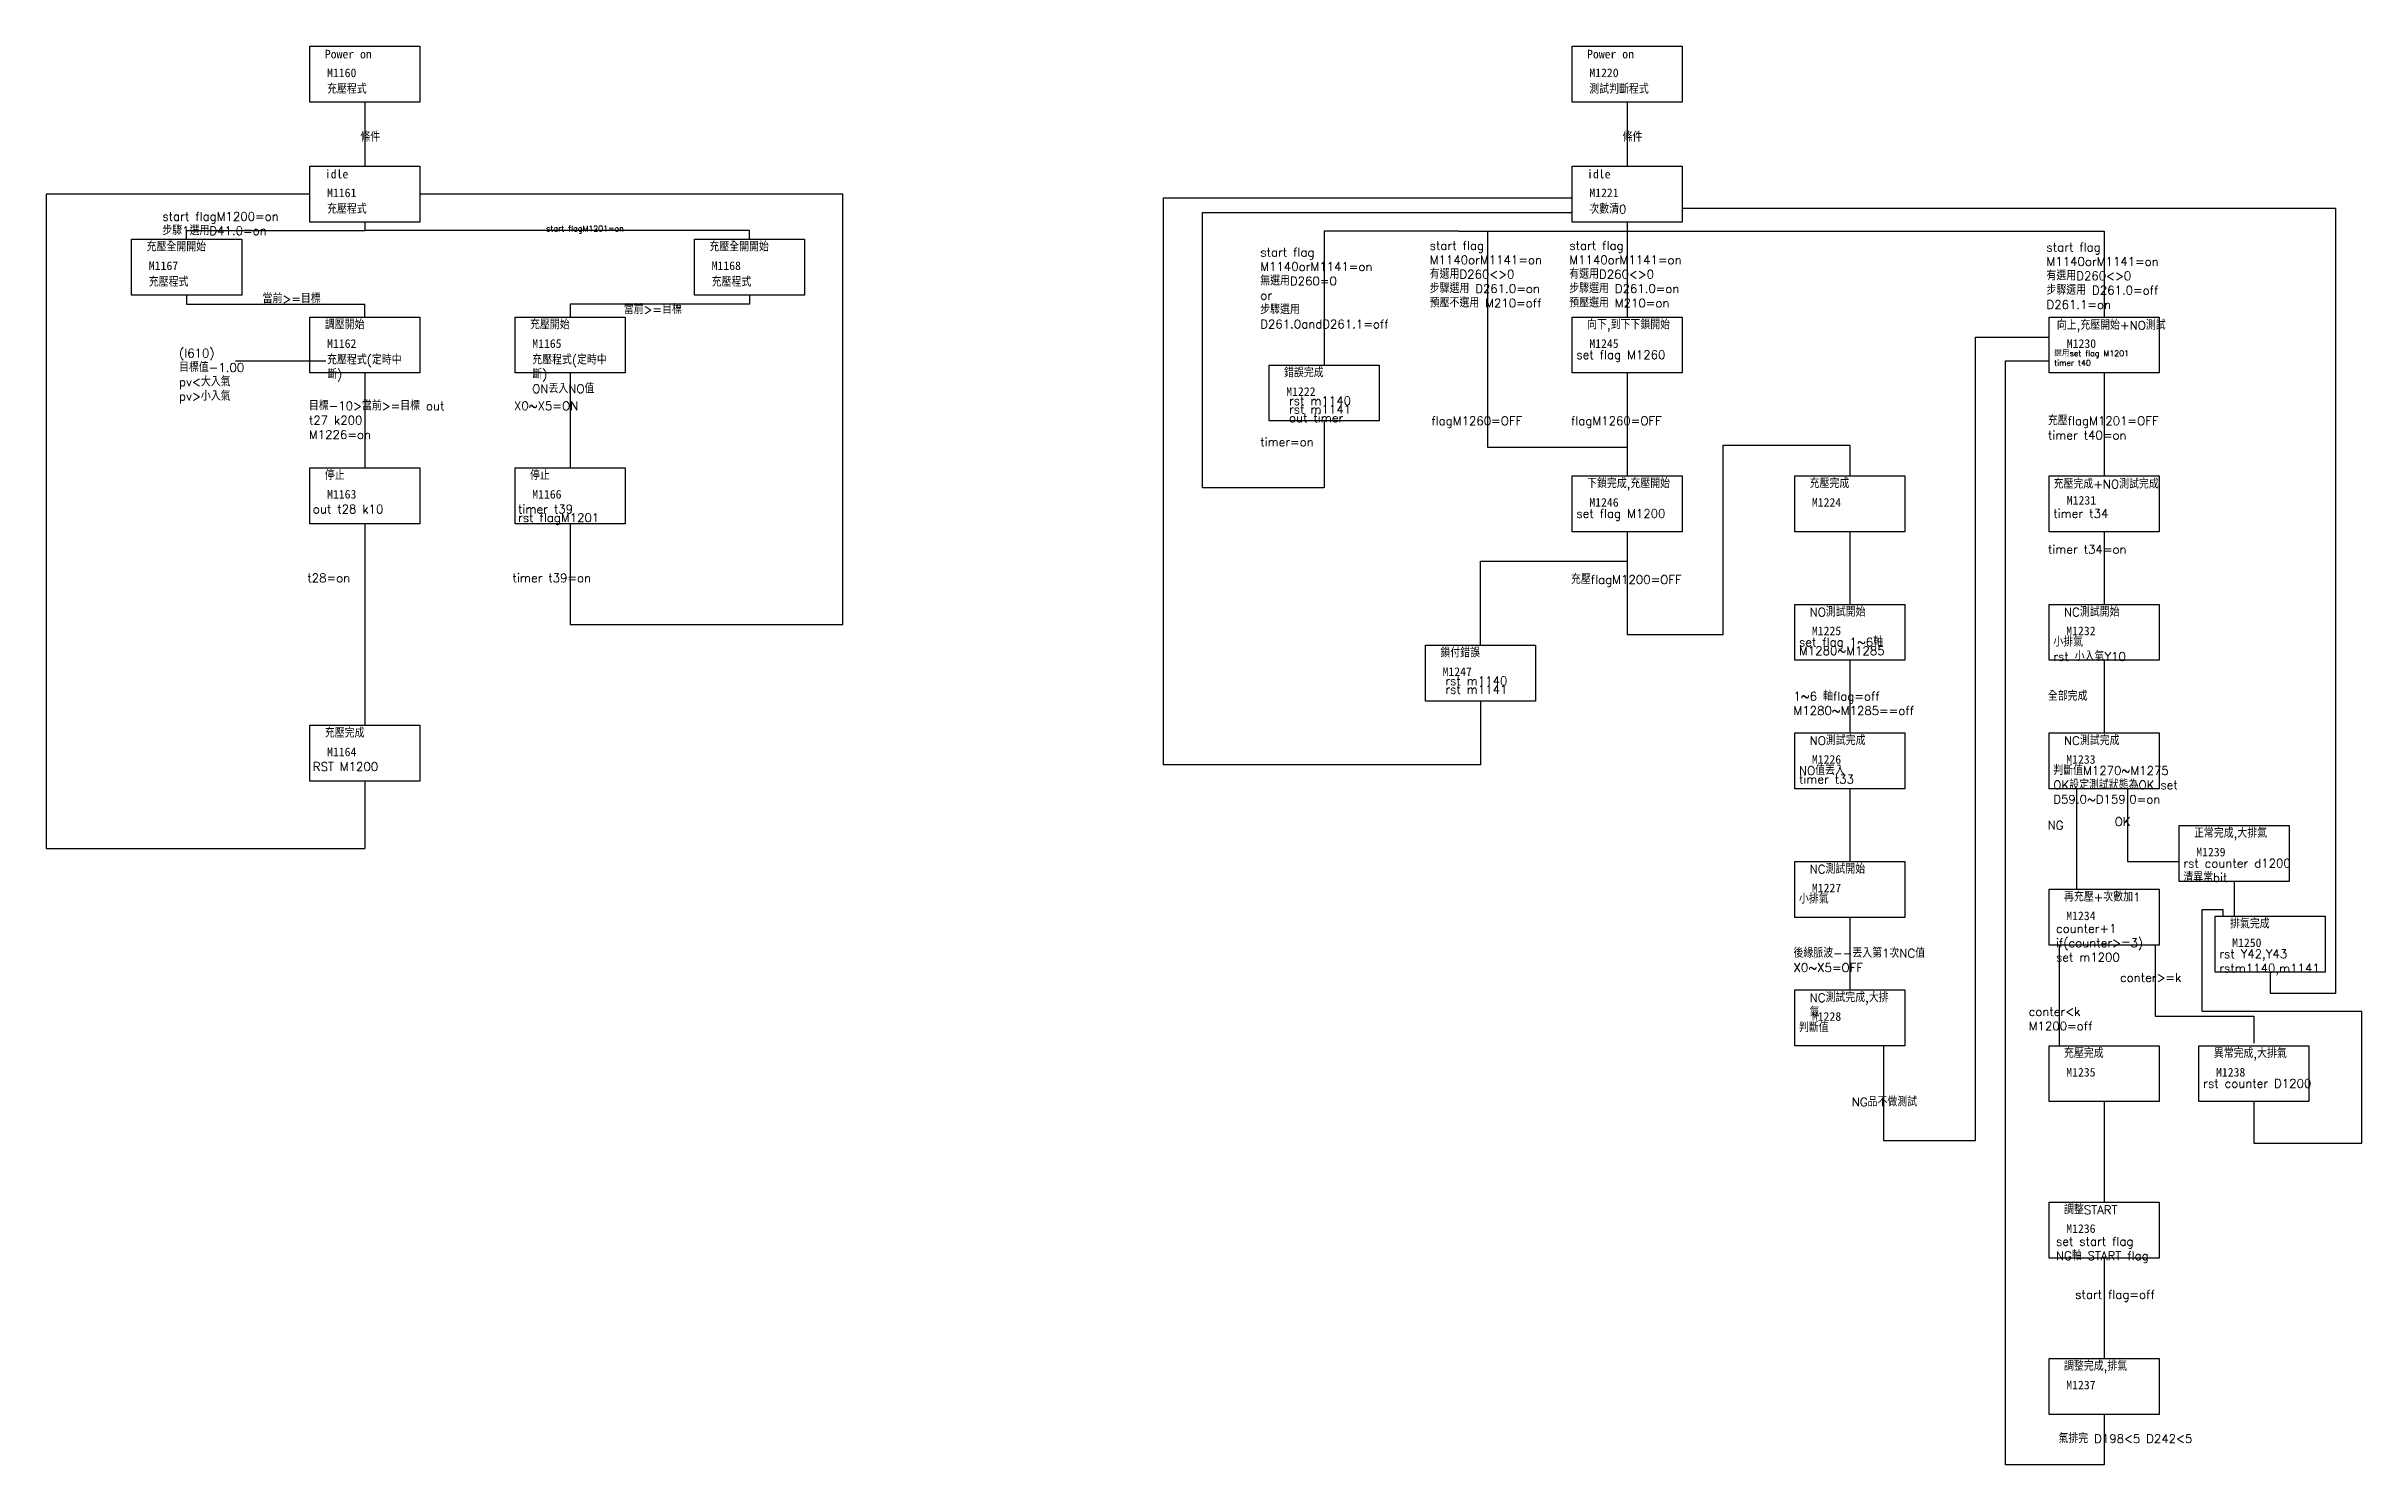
# Model space of a CAD drawing. Extents: x -377 to 167, y -328 to 190.
# Drawn here: x -377.2 to 25.9, y -57 to 189.9 of the extents above; entities that cross this region are included whole.
import ezdxf

# ---------------------------------------------------------------- set-up
doc = ezdxf.new("R2010")
doc.units = 0
doc.layers.add('標尺寸層', color=3, linetype='CONTINUOUS')

msp = doc.modelspace()

# ---------------------------------------------------------------- texts
at = {"layer": '標尺寸層', "color": 7, "char_height": 1.5, "attachment_point": 1}
for s, insert, width in [('Power on', (-328.69, 189.27), 14.2593), ('Power on', (-108.96, 189.27), 14.2593), ('idle', (-328.69, 168.38), 14.2593), ('idle', (-108.96, 168.38), 14.2593), ('{\\Fromanc,chineset|c136;充壓全開開始}', (-359.72, 155.69), 14.2593), ('{\\Fromanc,chineset|c136;充壓全開開始}', (-261.74, 155.69), 14.2593), ('{\\Fromanc,chineset|c136;調壓開始}', (-328.69, 142.14), 14.2593), ('{\\Fromanc,chineset|c136;充壓開始}', (-292.97, 142.14), 14.2593), ('{\\Fromanc,chineset|c136;向下,到下下鎖開始}', (-108.96, 142.14), 14.2593), ('{\\Fromanc,chineset|c136;向上,充壓開始+NO測試}', (-27.19, 142.05), 22.7773), ('{\\Fromanc,chineset|c136;錯誤完成}', (-161.72, 133.78), 14.2593), ('{\\Fromanc,chineset|c136;停止}', (-328.69, 115.9), 14.2593), ('{\\Fromanc,chineset|c136;停止}', (-292.97, 115.9), 14.2593), ('{\\Fromanc,chineset|c136;下鎖完成,充壓開始}', (-108.96, 114.49), 14.2593), ('{\\Fromanc,chineset|c136;充壓完成}', (-70.22, 114.49), 14.2593), ('{\\Fromanc,chineset|c136;充壓完成+NO測試完成}', (-27.75, 114.4), 21.1033), ('{\\Fromanc,chineset|c136;NO測試開始}', (-70.22, 92.12), 14.2593), ('{\\Fromanc,chineset|c136;NC測試開始}', (-25.94, 92.12), 14.2593), ('{\\Fromanc,chineset|c136;鎖付錯誤}', (-134.5, 85.02), 14.2593), ('{\\Fromanc,chineset|c136;充壓完成}', (-328.69, 71.06), 14.2593), ('{\\Fromanc,chineset|c136;NC測試完成}', (-25.94, 69.75), 14.2593), ('{\\Fromanc,chineset|c136;正常完成,大排氣}', (-3.31, 53.62), 14.2593), ('{\\Fromanc,chineset|c136;NC測試開始}', (-70.22, 47.37), 14.2593), ('{\\Fromanc,chineset|c136;再充壓+次數加1}', (-25.94, 42.52), 14.2593), ('{\\Fromanc,chineset|c136;排氣完成}', (2.96, 37.84), 14.2593), ('{\\Fromanc,chineset|c136;NC測試完成,大排氣}', (-70.22, 25), 14.2593), ('{\\Fromanc,chineset|c136;充壓完成}', (-25.94, 15.29), 14.2593), ('{\\Fromanc,chineset|c136;異常完成,大排氣}', (0.14, 15.29), 14.2593), ('{\\Fromanc,chineset|c136;調整START}', (-25.94, -11.93), 14.2593), ('{\\Fromanc,chineset|c136;調整完成,排氣}', (-25.94, -39.16), 14.2593)]:
    msp.add_mtext(s, dxfattribs=dict(at, insert=insert, width=width))
at = {"layer": '標尺寸層', "color": 5, "char_height": 1.5, "width": 14.2593, "attachment_point": 1}
for s, insert in [('M1160', (-328.3, 186.01)), ('M1220', (-108.57, 186.01)), ('M1161', (-328.3, 165.12)), ('M1221', (-108.57, 165.12)), ('M1167', (-359.33, 152.43)), ('M1168', (-261.36, 152.43)), ('M1162', (-328.3, 138.88)), ('M1165', (-292.59, 138.88)), ('M1245', (-108.57, 138.88)), ('M1230', (-25.45, 138.88)), ('M1222', (-161.33, 130.52)), ('M1163', (-328.3, 112.64)), ('M1166', (-292.59, 112.64)), ('M1246', (-108.57, 111.23)), ('M1224', (-69.83, 111.23)), ('M1231', (-25.45, 111.59)), ('M1225', (-69.83, 88.86)), ('M1232', (-25.55, 88.86)), ('M1247', (-134.12, 81.76)), ('M1164', (-328.3, 67.8)), ('M1226', (-69.83, 66.49)), ('M1233', (-25.55, 66.49)), ('M1239', (-2.92, 50.36)), ('M1227', (-69.83, 44.11)), ('M1234', (-25.55, 39.26)), ('M1250', (3.34, 34.58)), ('M1228', (-69.83, 21.74)), ('M1235', (-25.55, 12.03)), ('M1238', (0.52, 12.03)), ('M1236', (-25.55, -15.19)), ('M1237', (-25.55, -42.42))]:
    msp.add_mtext(s, dxfattribs=dict(at, insert=insert))
at = {"layer": '標尺寸層', "color": 1, "attachment_point": 1}
for s, insert, char_height, width in [('{\\Fromanc,chineset|c136;充壓程式}', (-328.3, 183.14), 1.5, 14.2593), ('{\\Fromanc,chineset|c136;測試判斷程式}', (-108.57, 183.14), 1.5, 14.2593), ('{\\Fromanc,chineset|c136;充壓程式}', (-328.3, 162.25), 1.5, 14.2593), ('{\\Fromanc,chineset|c136;次數清0}', (-108.57, 162.25), 1.5, 14.2593), ('{\\Fromanc,chineset|c136;充壓程式}', (-359.33, 149.56), 1.5, 14.2593), ('{\\Fromanc,chineset|c136;充壓程式}', (-261.36, 149.56), 1.5, 14.2593), ('{\\Fromanc,chineset|c136;(I610)\\P目標值-1.00\\Ppv<大入氣\\Ppv>小入氣}', (-354.07, 137.21), 1.5, 14.4598), ('{\\Fromanc,chineset|c136;充壓程式(定時中斷)}', (-328.3, 136.01), 1.5, 14.2593), ('{\\Fromanc,chineset|c136;充壓程式(定時中斷)\\PON丟入NO值}', (-292.59, 136.01), 1.5, 14.2593), ('{\\Fromanc,chineset|c136;set flag M1260}', (-110.82, 136.93), 1.5, 22.8012), ('{\\Fromanc,chineset|c136;選用set flag M1201\\Ptimer t40}', (-27.65, 136.93), 1, 27.1212), ('{\\Fromanc,chineset|c136;set flag M1200}', (-110.82, 109.29), 1.5, 22.8012), ('{\\Fromanc,chineset|c136;timer t34}', (-27.8, 109.29), 1.5, 22.8012), ('{\\Fromanc,chineset|c136;小排氣\\Prst 小入氣Y10}', (-27.8, 86.91), 1.5, 22.8012), ('{\\Fromanc,chineset|c136;判斷值M1270~M1275\\POK設定測試狀態為OK set D59.0~D159.0=on}', (-27.8, 64.54), 1.5, 22.8012), ('{\\Fromanc,chineset|c136;rst counter d1200\\P清異常bit}', (-5.17, 48.41), 1.5, 22.8012), ('{\\Fromanc,chineset|c136;小排氣}', (-72.08, 42.17), 1.5, 22.8012), ('{\\Fromanc,chineset|c136;counter+1\\Pif(counter>=3)\\Pset m1200}', (-27.34, 37.04), 1.5, 22.8012), ('{\\Fromanc,chineset|c136;rst Y42,Y43\\Prstm1140,m1141}', (1.09, 32.64), 1.5, 22.8012), ('{\\Fromanc,chineset|c136;判斷值}', (-72.08, 19.79), 1.5, 22.8012), ('{\\Fromanc,chineset|c136;rst counter D1200}', (-1.72, 10.09), 1.5, 22.8012), ('{\\Fromanc,chineset|c136;set start flag\\PNG軸 START flag}', (-27.34, -17.41), 1.5, 22.8012)]:
    msp.add_mtext(s, dxfattribs=dict(at, insert=insert, char_height=char_height, width=width))
at = {"layer": '標尺寸層', "color": 2, "attachment_point": 1}
for s, insert, char_height, width in [('{\\Fromanc,chineset|c136;條件}', (-322.51, 174.79), 1.5, 14.2593), ('{\\Fromanc,chineset|c136;條件}', (-102.78, 174.79), 1.5, 14.2593), ('{\\Fromanc,chineset|c136;start flagM1200=on\\P步驟1選用D41.0=on}', (-356.98, 161.02), 1.5, 24.488), ('{\\Fromanc,chineset|c136;start flagM1201=on}', (-290.15, 158.65), 1, 24.488), ('{\\Fromanc,chineset|c136;start flag M1140orM1141=on\\P無選用D260=0\\Por\\P步驟選用 D261.0andD261.1=off}', (-165.86, 154.77), 1.5, 24.488), ('{\\Fromanc,chineset|c136;start flag M1140orM1141=on\\P有選用D260<>0\\P步驟選用 D261.0=on\\P預壓不選用 M210=off}', (-136.36, 155.94), 1.5, 24.488), ('{\\Fromanc,chineset|c136;start flag M1140orM1141=on\\P有選用D260<>0\\P步驟選用 D261.0=on\\P預壓選用 M210=on}', (-112.06, 155.94), 1.5, 24.488), ('{\\Fromanc,chineset|c136;start flag M1140orM1141=on\\P有選用D260<>0\\P步驟選用 D261.0=off\\PD261.1=on}', (-28.99, 155.66), 1.5, 24.488), ('{\\Fromanc,chineset|c136;當前>=目標}', (-339.52, 146.68), 1.5, 24.488), ('{\\Fromanc,chineset|c136;當前>=目標}', (-276.65, 144.8), 1.5, 24.488), ('{\\Fromanc,chineset|c136;目標-10>當前>=目標 out t27 k200\\PM1226=on}', (-331.47, 128.02), 1.5, 24.488), ('{\\Fromanc,chineset|c136;X0~X5=ON}', (-295.76, 128.02), 1.5, 24.488), ('{\\Fromanc,chineset|c136;flagM1260=OFF}', (-136.07, 125.43), 1.5, 24.488), ('{\\Fromanc,chineset|c136;flagM1260=OFF}', (-111.77, 125.43), 1.5, 24.488), ('{\\Fromanc,chineset|c136;充壓flagM1201=OFF\\Ptimer t40=on}', (-28.75, 125.43), 1.5, 24.488), ('{\\Fromanc,chineset|c136;timer=on}', (-165.86, 121.74), 1.5, 24.488), ('{\\Fromanc,chineset|c136;timer t34=on}', (-28.75, 103.06), 1.5, 24.488), ('{\\Fromanc,chineset|c136;t28=on}', (-331.74, 98.08), 1.5, 24.488), ('{\\Fromanc,chineset|c136;timer t39=on}', (-296.03, 98.08), 1.5, 24.488), ('{\\Fromanc,chineset|c136;充壓flagM1200=OFF}', (-111.77, 97.79), 1.5, 24.488), ('{\\Fromanc,chineset|c136;1~6 軸flag=off\\PM1280~M1285==off}', (-73.03, 77.48), 1.5, 24.488), ('{\\Fromanc,chineset|c136;全部完成}', (-28.75, 77.48), 1.5, 24.488), ('{\\Fromanc,chineset|c136;NG}', (-28.8, 55.02), 1.5, 24.488), ('{\\Fromanc,chineset|c136;OK}', (-17.11, 55.66), 1.5, 24.488), ('{\\Fromanc,chineset|c136;後緣脈波--丟入第1次NC值\\PX0~X5=OFF}', (-73.03, 32.74), 1.5, 24.488), ('{\\Fromanc,chineset|c136;conter>=k}', (-16.18, 28.51), 1.5, 24.488), ('{\\Fromanc,chineset|c136;conter<k\\PM1200=off}', (-32.08, 22.58), 1.5, 24.488), ('{\\Fromanc,chineset|c136;NG品不做測試}', (-62.89, 6.85), 1.5, 24.488), ('{\\Fromanc,chineset|c136;start flag=off}', (-23.99, -26.66), 1.5, 24.488), ('{\\Fromanc,chineset|c136;氣排完 D198<5 D242<5}', (-26.91, -51.76), 1.5, 24.488)]:
    msp.add_mtext(s, dxfattribs=dict(at, insert=insert, char_height=char_height, width=width))
at = {"layer": '標尺寸層', "color": 1, "char_height": 1.5, "attachment_point": 1, "line_spacing_factor": 0.6}
for s, insert, width in [('{\\Fromanc,chineset|c136;rst m1140\\Prst m1141\\Pout timer}', (-160.85, 128.93), 14.2593), ('{\\Fromanc,chineset|c136;out t28 k10}', (-330.78, 110.07), 24.7777), ('{\\Fromanc,chineset|c136;timer t39\\Prst flagM1201}', (-295.06, 110.07), 24.7777), ('{\\Fromanc,chineset|c136;set flag 1~6軸\\PM1280~M1285}', (-72.08, 86.91), 22.8012), ('{\\Fromanc,chineset|c136;rst m1140\\Prst m1141}', (-133.64, 80.17), 14.2593), ('{\\Fromanc,chineset|c136;RST M1200}', (-330.78, 65.23), 24.7777), ('{\\Fromanc,chineset|c136;NO值丟入\\Ptimer t33}', (-72.08, 64.54), 22.8012)]:
    msp.add_mtext(s, dxfattribs=dict(at, insert=insert, width=width))
at = {"layer": '標尺寸層', "color": 3, "insert": (-70.22, 69.75), "char_height": 1.5, "width": 14.2593, "attachment_point": 1, "line_spacing_factor": 0.6}
msp.add_mtext('{\\Fromanc,chineset|c136;NO測試完成}', dxfattribs=at)

# ---------------------------------------------------------------- linework, layer by layer
at = {"layer": '標尺寸層', "color": 7}
for p, q in [((-321.72, 180.14), (-321.72, 168.98)), ((-101.99, 180.14), (-101.99, 168.98)), ((-331.29, 164.11), (-377.18, 164.11)), ((-377.18, 164.11), (-377.18, 50.22)), ((-238.52, 164.13), (-312.14, 164.13)), ((-238.52, 89.22), (-238.52, 164.13)), ((-182.67, 64.79), (-182.67, 163.49)), ((-182.67, 163.49), (-111.56, 163.49)), ((21.37, 161.65), (-92.41, 161.65)), ((21.37, 25.06), (21.37, 161.65)), ((-352.75, 156.3), (-352.75, 157.81)), ((-352.75, 157.81), (-321.72, 157.81)), ((-321.72, 159.25), (-321.72, 157.81)), ((-254.77, 157.81), (-321.72, 157.81)), ((-254.77, 156.3), (-254.77, 157.81)), ((-175.88, 113), (-175.88, 160.92)), ((-175.88, 160.92), (-111.56, 160.92)), ((-154.75, 157.67), (-154.75, 134.38)), ((-131.28, 157.67), (-154.75, 157.67)), ((-131.28, 157.67), (-101.99, 157.67)), ((-101.99, 159.25), (-101.99, 157.67)), ((-101.99, 157.67), (-63.25, 157.67)), ((-63.25, 157.67), (-18.97, 157.67)), ((-18.97, 157.67), (-18.97, 142.74)), ((-352.75, 146.56), (-352.75, 144.98)), ((-254.77, 146.56), (-254.77, 144.98)), ((-352.75, 144.98), (-321.72, 144.98)), ((-321.72, 142.74), (-321.72, 144.98)), ((-286, 144.98), (-286, 142.74)), ((-254.77, 144.98), (-286, 144.98)), ((-41.32, -0.63), (-41.32, 139.24)), ((-41.32, 139.24), (-28.54, 139.24)), ((-36.1, -57.04), (-36.1, 135.13)), ((-36.1, 135.13), (-28.54, 135.13)), ((-321.72, 133.01), (-321.72, 116.5)), ((-286, 133.01), (-286, 116.5)), ((-18.97, 133.01), (-18.97, 115.1)), ((-154.75, 124.65), (-154.75, 113)), ((-85.27, 87.46), (-85.27, 120.45)), ((-85.27, 120.45), (-63.25, 120.45)), ((-63.25, 120.45), (-63.25, 115.1)), ((-154.75, 113), (-175.88, 113)), ((-321.72, 106.77), (-321.72, 71.67)), ((-286, 106.77), (-286, 89.22)), ((-101.99, 105.36), (-101.99, 87.46)), ((-63.25, 105.36), (-63.25, 92.73)), ((-18.97, 105.36), (-18.97, 92.73)), ((-127.53, 85.63), (-127.53, 100.27)), ((-127.53, 100.27), (-101.99, 100.27)), ((-286, 89.22), (-238.52, 89.22)), ((-101.99, 87.46), (-85.27, 87.46)), ((-63.25, 82.99), (-63.25, 70.35)), ((-18.97, 82.99), (-18.97, 70.35)), ((-127.53, 75.89), (-127.53, 64.79)), ((-127.53, 64.79), (-182.67, 64.79)), ((-321.72, 61.93), (-321.72, 50.22)), ((-23.77, 60.61), (-23.77, 43.13)), ((-14.9, 60.61), (-14.9, 47.98)), ((-377.18, 50.22), (-321.72, 50.22)), ((-14.9, 47.98), (-5.91, 47.98)), ((3.66, 44.49), (3.66, 38.45)), ((-63.25, 38.24), (-63.25, 25.6)), ((-1.87, 21.87), (-1.87, 39.63)), ((-1.87, 39.63), (1.69, 39.63)), ((1.69, 39.63), (1.69, 38.45)), ((-26.79, 33.39), (-26.79, 15.9)), ((-10.08, 33.39), (-10.08, 21.07)), ((9.93, 28.71), (9.93, 25.06)), ((9.93, 25.06), (21.37, 25.06)), ((-10.08, 21.07), (7.11, 21.07)), ((25.88, 21.87), (-1.87, 21.87)), ((7.11, 21.07), (7.11, 16.33)), ((25.88, -1.05), (25.88, 21.87)), ((-57.38, 15.87), (-57.38, -0.63)), ((-18.97, 6.16), (-18.97, -11.33)), ((7.11, 6.16), (7.11, -1.05)), ((-57.38, -0.63), (-41.32, -0.63)), ((7.11, -1.05), (25.88, -1.05)), ((-18.97, -21.07), (-18.97, -38.55)), ((-18.97, -48.29), (-18.97, -57.04)), ((-18.97, -57.04), (-36.1, -57.04))]:
    msp.add_line(p, q, dxfattribs=at)
at = {"layer": '標尺寸層', "color": 1}
for p, q in [((-126.29, 157.67), (-126.29, 120.09)), ((-101.99, 157.67), (-101.99, 142.74)), ((-328.53, 135.08), (-344.23, 135.08)), ((-101.99, 133.01), (-101.99, 115.1)), ((-126.29, 120.09), (-101.99, 120.09))]:
    msp.add_line(p, q, dxfattribs=at)
at = {"layer": '標尺寸層'}
msp.add_line((-63.25, 60.61), (-63.25, 47.98), dxfattribs=at)
at = {"layer": '標尺寸層', "color": 7}
for points in [[(-331.29, 189.87), (-312.14, 189.87), (-312.14, 180.14), (-331.29, 180.14)], [(-111.56, 189.87), (-92.41, 189.87), (-92.41, 180.14), (-111.56, 180.14)], [(-331.29, 168.98), (-312.14, 168.98), (-312.14, 159.25), (-331.29, 159.25)], [(-111.56, 168.98), (-92.41, 168.98), (-92.41, 159.25), (-111.56, 159.25)], [(-362.32, 156.3), (-343.17, 156.3), (-343.17, 146.56), (-362.32, 146.56)], [(-264.35, 156.3), (-245.2, 156.3), (-245.2, 146.56), (-264.35, 146.56)], [(-331.29, 142.74), (-312.14, 142.74), (-312.14, 133.01), (-331.29, 133.01)], [(-295.58, 142.74), (-276.43, 142.74), (-276.43, 133.01), (-295.58, 133.01)], [(-28.54, 142.74), (-9.39, 142.74), (-9.39, 133.01), (-28.54, 133.01)], [(-164.32, 134.38), (-145.17, 134.38), (-145.17, 124.65), (-164.32, 124.65)], [(-331.29, 116.5), (-312.14, 116.5), (-312.14, 106.77), (-331.29, 106.77)], [(-295.58, 116.5), (-276.43, 116.5), (-276.43, 106.77), (-295.58, 106.77)], [(-111.56, 115.1), (-92.41, 115.1), (-92.41, 105.36), (-111.56, 105.36)], [(-72.82, 115.1), (-53.67, 115.1), (-53.67, 105.36), (-72.82, 105.36)], [(-28.54, 115.1), (-9.39, 115.1), (-9.39, 105.36), (-28.54, 105.36)], [(-72.82, 92.73), (-53.67, 92.73), (-53.67, 82.99), (-72.82, 82.99)], [(-28.54, 92.73), (-9.39, 92.73), (-9.39, 82.99), (-28.54, 82.99)], [(-137.11, 85.63), (-117.96, 85.63), (-117.96, 75.89), (-137.11, 75.89)], [(-331.29, 71.67), (-312.14, 71.67), (-312.14, 61.93), (-331.29, 61.93)], [(-72.82, 70.35), (-53.67, 70.35), (-53.67, 60.61), (-72.82, 60.61)], [(-28.54, 70.35), (-9.39, 70.35), (-9.39, 60.61), (-28.54, 60.61)], [(-5.91, 54.23), (13.24, 54.23), (13.24, 44.49), (-5.91, 44.49)], [(-72.82, 47.98), (-53.67, 47.98), (-53.67, 38.24), (-72.82, 38.24)], [(-28.54, 43.13), (-9.39, 43.13), (-9.39, 33.39), (-28.54, 33.39)], [(0.35, 38.45), (19.5, 38.45), (19.5, 28.71), (0.35, 28.71)], [(-72.82, 25.6), (-53.67, 25.6), (-53.67, 15.87), (-72.82, 15.87)], [(-28.54, 15.9), (-9.39, 15.9), (-9.39, 6.16), (-28.54, 6.16)], [(-2.47, 15.9), (16.68, 15.9), (16.68, 6.16), (-2.47, 6.16)], [(-28.54, -11.33), (-9.39, -11.33), (-9.39, -21.07), (-28.54, -21.07)], [(-28.54, -38.55), (-9.39, -38.55), (-9.39, -48.29), (-28.54, -48.29)]]:
    msp.add_lwpolyline(points, close=True, dxfattribs=at)
at = {"layer": '標尺寸層', "color": 1}
msp.add_lwpolyline([(-111.56, 142.74), (-92.41, 142.74), (-92.41, 133.01), (-111.56, 133.01)], close=True, dxfattribs=at)

msp.set_redraw_order([(e.dxf.handle, doc.entitydb.next_handle()) for e in msp.query("TEXT MTEXT ATTDEF DIMENSION ARC_DIMENSION")])  # texts and dimensions are drawn at this point

doc.saveas('drawing.dxf')
